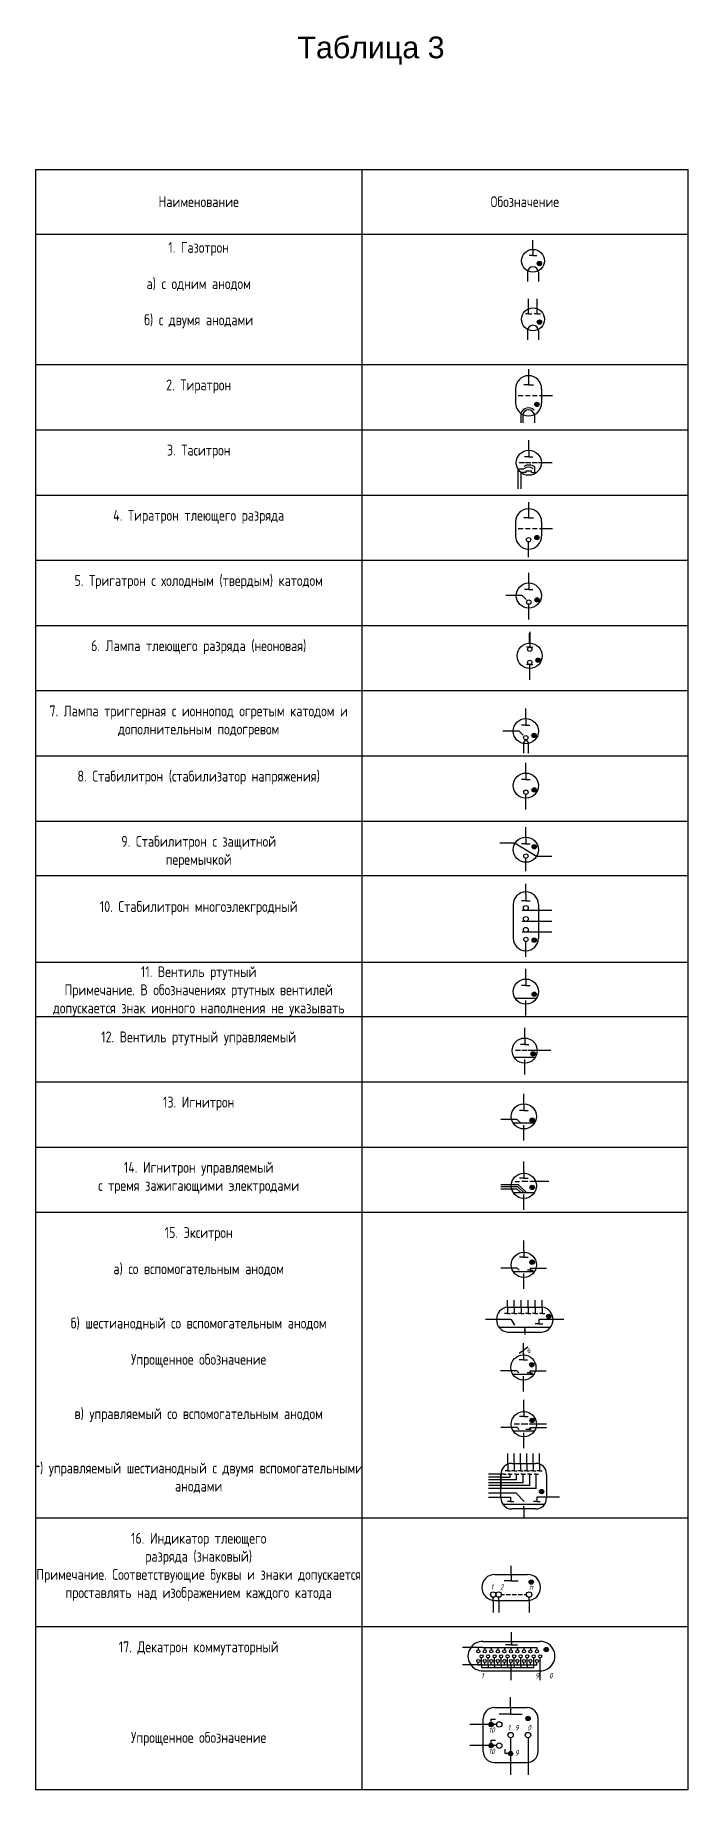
# Model space of a CAD drawing. Header units: millimetres. Extents: x -33 to 3443, y 207 to 2353.
# Drawn here: x 1558 to 1858, y 1321 to 2129 of the extents above; entities that cross this region are included whole.
import ezdxf

# ---------------------------------------------------------------- set-up
doc = ezdxf.new("R2010")
doc.units = ezdxf.units.MM
doc.styles.get("Standard").update_dxf_attribs({"font": 'arial.ttf'})

msp = doc.modelspace()

# ---------------------------------------------------------------- texts
at = {"attachment_point": 1}
for s, width, heights, insert, char_height in [('Таблица 3', 390.034, [-12.29], (1678.67, 2128.05), 10), ('6', 2.7245, [-2.04], (1784.4, 1524.38), 2), ('{\\fGOST type A|b0|i1|c204|p34;1  2}', 5.3249, [-2.5], (1767.45, 1415.86), 2.5), ('{\\fGOST type A|b0|i1|c204|p34;п}', 5.3249, [-2.5], (1785.2, 1415.86), 2.5), ('{\\fGOST type A|b0|i1|c204|p34;1}', 5.3249, [-2.5], (1763.13, 1375.09), 2.5), ('{\\fGOST type A|b0|i1|c204|p34;9   0}', 7.4846, [-2.5], (1787.96, 1375.09), 2.5), ('{\\fGOST type A|b0|i1|c204|p34;10}', 5.3249, [-2.5], (1766.53, 1350.03), 2.5), ('{\\fGOST type A|b0|i1|c204|p34;1...9}', 5.3249, [-2.5], (1775.25, 1351.14), 2.5), ('{\\fGOST type A|b0|i1|c204|p34;0}', 5.3249, [-2.5], (1784.37, 1351.14), 2.5), ('{\\fGOST type A|b0|i1|c204|p34;10}', 5.3249, [-2.5], (1766.53, 1340.28), 2.5), ('{\\fGOST type A|b0|i1|c204|p34;9}', 5.3249, [-2.5], (1778.59, 1339.53), 2.5)]:
    msp.add_mtext_dynamic_manual_height_columns(s, width=width, gutter_width=12.5, heights=heights, dxfattribs=dict(at, insert=insert, char_height=char_height))
at = {"color": 242, "true_color": 0xcd2027, "char_height": 5, "attachment_point": 2}
for s, heights, insert in [('\\pxqc;{\\fGOST type A|b0|i0|c204|p34;Наименование}', [17.61], (1633.26, 2054.54)), ('\\pxqc;{\\fGOST type A|b0|i0|c204|p34;Обозначение}', [17.61], (1783.26, 2054.54)), ('\\pxqc;{\\fGOST type A|b0|i0|c204|p34;1.^IГазотрон\\P\\Pа) с одним анодом\\P\\Pб) с двумя анодами}', [47.57], (1633.26, 2033.52)), ('\\pxqc;{\\fGOST type A|b0|i0|c204|p34;2.^IТиратрон}', [23.24], (1633.26, 1970.25)), ('\\pxqc;{\\fGOST type A|b0|i0|c204|p34;3.^IТаситрон}', [23.24], (1633.26, 1940.25)), ('\\pxqc;{\\fGOST type A|b0|i0|c204|p34;4.^IТиратрон тлеющего разряда}', [23.24], (1633.26, 1910.25)), ('\\pxqc;{\\fGOST type A|b0|i0|c204|p34;5.^IТригатрон с холодным (твердым) катодом}', [23.24], (1633.26, 1880.25)), ('\\pxqc;{\\fGOST type A|b0|i0|c204|p34;6.^IЛампа тлеющего разряда (неоновая)}', [23.24], (1633.26, 1850.25)), ('\\pxqc;{\\fGOST type A|b0|i0|c204|p34;7.^IЛампа триггерная с ионнопод огретым катодом и дополнительным подогревом}', [23.24], (1633.26, 1820.25)), ('\\pxqc;{\\fGOST type A|b0|i0|c204|p34;8.^IСтабилитрон (стабилизатор напряжения)}', [23.24], (1633.26, 1790.25)), ('\\pxqc;{\\fGOST type A|b0|i0|c204|p34;9.^IСтабилитрон с защитной\\Pперемычкой}', [23.24], (1633.26, 1760.25)), ('\\pxqc;{\\fGOST type A|b0|i0|c204|p34;10.^IСтабилитрон многоэлекгродный}', [23.24], (1633.26, 1730.25)), ('\\pxqc;{\\fGOST type A|b0|i0|c204|p34;11. Вентиль ртутный\\PПримечание. В обозначениях ртутных вентилей допускается знак ионного наполнения не указывать}', [23.24], (1633.26, 1700.25)), ('\\pxqc;{\\fGOST type A|b0|i0|c204|p34;12. Вентиль ртутный управляемый}', [23.24], (1633.26, 1670.25)), ('\\pxqc;{\\fGOST type A|b0|i0|c204|p34;13.^IИгнитрон}', [23.24], (1633.26, 1640.25)), ('\\pxqc;{\\fGOST type A|b0|i0|c204|p34;14.^IИгнитрон управляемый\\Pс тремя зажигающими электродами}', [23.24], (1633.26, 1610.25)), ('\\pxqc;{\\fGOST type A|b0|i0|c204|p34;15.^IЭкситрон\\P\\Pа) со вспомогательным анодом\\P\\P\\Pб) шестианодный со вспомогательным анодом\\P\\PУпрощенное обозначение\\P\\P\\Pв) управляемый со вспомогательным анодом\\P\\P\\Pг) управляемый шестианодный с двумя вспомогательными\\Pанодами}', [131.69], (1633.26, 1580.25)), ('\\pxqc;{\\fGOST type A|b0|i0|c204|p34;16.^IИндикатор тлеющего\\Pразряда (знаковый)\\PПримечание. Соответствующие буквы и знаки допускается проставлять над изображением каждого катода}', [42.86], (1633.26, 1439.6)), ('\\pxqc;{\\fGOST type A|b0|i0|c204|p34;17.^IДекатрон коммутаторный\\P\\P\\P\\P\\PУпрощенное обозначение}', [63.68], (1633.26, 1389.6))]:
    msp.add_mtext_dynamic_manual_height_columns(s, width=150, gutter_width=12.5, heights=heights, dxfattribs=dict(at, insert=insert))

# ---------------------------------------------------------------- hatches: boundary and pattern name
at = {"true_color": 0x000000}
h = msp.add_hatch(color=18, dxfattribs=at)
h.dxf.hatch_style = 1
h.paths.add_polyline_path([(1789.01, 2023.61, 1), (1791.01, 2023.61, 1)])
h = msp.add_hatch(color=18, dxfattribs=at)
h.dxf.hatch_style = 1
h.paths.add_polyline_path([(1789.01, 1996.68, 1), (1791.01, 1996.68, 1)])
h = msp.add_hatch(color=18, dxfattribs=at)
h.dxf.hatch_style = 1
h.paths.add_polyline_path([(1787.82, 1958.76, 1), (1789.82, 1958.76, 1)])
h = msp.add_hatch(color=18, dxfattribs=at)
h.dxf.hatch_style = 1
h.paths.add_polyline_path([(1787.82, 1897.51, 1), (1789.82, 1897.51, 1)])
h = msp.add_hatch(color=18, dxfattribs=at)
h.dxf.hatch_style = 1
h.paths.add_polyline_path([(1787.91, 1868.83, 1), (1789.91, 1868.83, 1)])
h = msp.add_hatch(color=18, dxfattribs=at)
h.dxf.hatch_style = 1
h.paths.add_polyline_path([(1788.33, 1841.09, 1), (1790.33, 1841.09, 1)])
h = msp.add_hatch(color=18, dxfattribs=at)
h.dxf.hatch_style = 1
h.paths.add_polyline_path([(1788.53, 1806.45, 1), (1786.53, 1806.45, 1)])
h = msp.add_hatch(color=18, dxfattribs=at)
h.dxf.hatch_style = 1
h.paths.add_polyline_path([(1788.57, 1781.39, 1), (1786.57, 1781.39, 1)])
h = msp.add_hatch(color=18, dxfattribs=at)
h.dxf.hatch_style = 1
h.paths.add_polyline_path([(1788.57, 1755.24, 1), (1786.57, 1755.24, 1)])
h = msp.add_hatch(color=18, dxfattribs=at)
h.dxf.hatch_style = 1
h.paths.add_polyline_path([(1788.57, 1712.28, 1), (1786.57, 1712.28, 1)])
h = msp.add_hatch(color=18, dxfattribs=at)
h.dxf.hatch_style = 1
h.paths.add_polyline_path([(1788.57, 1687.36, 1), (1786.57, 1687.36, 1)])
h = msp.add_hatch(color=18, dxfattribs=at)
h.dxf.hatch_style = 1
h.paths.add_polyline_path([(1788.03, 1659.96, 1), (1786.03, 1659.96, 1)])
h = msp.add_hatch(color=18, dxfattribs=at)
h.dxf.hatch_style = 1
h.paths.add_polyline_path([(1787.64, 1629.44, 1), (1785.64, 1629.44, 1)])
h = msp.add_hatch(color=18, dxfattribs=at)
h.dxf.hatch_style = 1
h.paths.add_polyline_path([(1787.64, 1598.51, 1), (1785.64, 1598.51, 1)])
h = msp.add_hatch(color=18, dxfattribs=at)
h.dxf.hatch_style = 1
h.paths.add_polyline_path([(1787.64, 1564.11, 1), (1785.64, 1564.11, 1)])
h = msp.add_hatch(color=18, dxfattribs=at)
h.dxf.hatch_style = 1
h.paths.add_polyline_path([(1795.24, 1539.18, 1), (1793.24, 1539.18, 1)])
h = msp.add_hatch(color=18, dxfattribs=at)
h.dxf.hatch_style = 1
h.paths.add_polyline_path([(1785.44, 1516.89, 1), (1787.44, 1516.89, 1)])
h = msp.add_hatch(color=18, dxfattribs=at)
h.dxf.hatch_style = 1
h.paths.add_polyline_path([(1787.64, 1491.3, 1), (1785.64, 1491.3, 1)])
h = msp.add_hatch(color=18, dxfattribs=at)
h.dxf.hatch_style = 1
h.paths.add_polyline_path([(1790, 1458.54, 1), (1792, 1458.54, 1)])
h = msp.add_hatch(color=18, dxfattribs=at)
h.dxf.hatch_style = 1
h.paths.add_polyline_path([(1785.25, 1416.93, 1), (1787.25, 1416.93, 1)])
h = msp.add_hatch(color=18, dxfattribs=at)
h.dxf.hatch_style = 1
h.paths.add_polyline_path([(1792.1, 1385.83, 1), (1794.1, 1385.83, 1)])
h = msp.add_hatch(color=18, dxfattribs=at)
h.dxf.hatch_style = 1
h.paths.add_polyline_path([(1766.73, 1351.4, 1), (1768.73, 1351.4, 1)])
h = msp.add_hatch(color=18, dxfattribs=at)
h.dxf.hatch_style = 1
h.paths.add_polyline_path([(1783.73, 1354.15, 1), (1785.73, 1354.15, 1)])
h = msp.add_hatch(color=18, dxfattribs=at)
h.dxf.hatch_style = 1
h.paths.add_polyline_path([(1766.73, 1341.65, 1), (1768.73, 1341.65, 1)])
h = msp.add_hatch(color=18, dxfattribs=at)
h.dxf.hatch_style = 1
h.paths.add_polyline_path([(1777.73, 1338.02, 1), (1775.73, 1338.02, 1)])

# ---------------------------------------------------------------- linework, layer by layer
for p, q in [((1558.26, 2066.93), (1858.26, 2066.93)), ((1558.26, 2066.93), (1558.26, 1321.29)), ((1708.26, 2066.93), (1708.26, 1321.29)), ((1858.26, 2066.93), (1858.26, 1321.29)), ((1858.26, 2036.93), (1558.26, 2036.93)), ((1787.01, 2027.36), (1785.26, 2027.36)), ((1787.01, 2030.11), (1787.01, 2034.36)), ((1787.01, 2030.11), (1787.01, 2027.36)), ((1787.01, 2027.36), (1788.76, 2027.36)), ((1784.51, 2019.61), (1784.51, 2015.36)), ((1789.51, 2019.61), (1789.51, 2015.36)), ((1785.01, 2000.43), (1785.01, 2007.43)), ((1789.01, 2000.43), (1789.01, 2007.43)), ((1785.01, 2000.43), (1783.51, 2000.43)), ((1785.01, 2000.43), (1786.51, 2000.43)), ((1789.01, 2000.43), (1787.51, 2000.43)), ((1789.01, 2000.43), (1790.51, 2000.43)), ((1784.51, 1992.68), (1784.51, 1988.43)), ((1789.51, 1992.68), (1789.51, 1988.43)), ((1858.26, 1976.93), (1558.26, 1976.93)), ((1785.01, 1975.01), (1785.01, 1967.86)), ((1779.01, 1965.98), (1779.01, 1959.48)), ((1782.51, 1962.73), (1780.26, 1962.73)), ((1785.01, 1967.86), (1782.76, 1967.86)), ((1785.76, 1962.73), (1783.51, 1962.73)), ((1785.01, 1967.86), (1787.26, 1967.86)), ((1789.01, 1962.73), (1786.76, 1962.73)), ((1796.01, 1962.73), (1790.01, 1962.73)), ((1791.01, 1965.98), (1791.01, 1959.48)), ((1781.45, 1954.66), (1781.45, 1950.36)), ((1782.33, 1954.11), (1782.33, 1950.36)), ((1787.68, 1954.11), (1787.68, 1950.36)), ((1858.26, 1946.93), (1558.26, 1946.93)), ((1785.08, 1937.71), (1785.08, 1942.38)), ((1783.1, 1931.93), (1780.6, 1931.93)), ((1785.08, 1934.68), (1783.15, 1934.68)), ((1786.1, 1931.93), (1783.6, 1931.93)), ((1785.08, 1937.71), (1785.08, 1934.68)), ((1785.08, 1934.68), (1787, 1934.68)), ((1789.1, 1931.93), (1786.6, 1931.93)), ((1787.83, 1927.41), (1787.83, 1929.91)), ((1795.85, 1931.93), (1789.6, 1931.93)), ((1779.99, 1929.2), (1779.99, 1919.91)), ((1779.99, 1929.2), (1782.77, 1929.2)), ((1783.83, 1927.41), (1781.49, 1927.41)), ((1781.49, 1927.41), (1781.49, 1919.91)), ((1783.83, 1927.41), (1783.83, 1928.16)), ((1783.83, 1928.16), (1786.33, 1928.16)), ((1786.33, 1927.41), (1786.33, 1928.16)), ((1786.33, 1927.41), (1788.67, 1927.41)), ((1786.33, 1927.41), (1787.83, 1927.41)), ((1858.26, 1916.93), (1558.26, 1916.93)), ((1785.01, 1913.76), (1785.01, 1906.61)), ((1785.01, 1906.61), (1782.76, 1906.61)), ((1785.01, 1906.61), (1787.26, 1906.61)), ((1779.01, 1904.74), (1779.01, 1898.24)), ((1782.51, 1901.49), (1780.26, 1901.49)), ((1785.76, 1901.49), (1783.51, 1901.49)), ((1789.01, 1901.49), (1786.76, 1901.49)), ((1796.01, 1901.49), (1790.01, 1901.49)), ((1791.01, 1904.74), (1791.01, 1898.24)), ((1785.01, 1888.49), (1785.01, 1895.49)), ((1858.26, 1886.93), (1558.26, 1886.93)), ((1785.08, 1873.58), (1783.15, 1873.58)), ((1785.08, 1876.6), (1785.08, 1881.28)), ((1785.08, 1876.6), (1785.08, 1873.58)), ((1785.08, 1873.58), (1787, 1873.58)), ((1779.3, 1870.83), (1774.55, 1870.83)), ((1782.07, 1870.83), (1779.3, 1870.83)), ((1783.86, 1869.04), (1782.07, 1870.83)), ((1785.1, 1859.8), (1785.1, 1866.8)), ((1858.26, 1856.93), (1558.26, 1856.93)), ((1785.49, 1848.86), (1785.49, 1853.54)), ((1785.51, 1854.11), (1785.51, 1847.11)), ((1785.51, 1847.11), (1784.01, 1847.11)), ((1785.51, 1847.11), (1787.01, 1847.11)), ((1785.51, 1839.06), (1784.01, 1839.06)), ((1785.51, 1832.06), (1785.51, 1839.06)), ((1785.51, 1839.06), (1787.01, 1839.06)), ((1858.26, 1826.93), (1558.26, 1826.93)), ((1783.7, 1814.22), (1783.7, 1818.9)), ((1783.7, 1811.2), (1781.78, 1811.2)), ((1783.7, 1814.22), (1783.7, 1811.2)), ((1783.7, 1811.2), (1785.63, 1811.2)), ((1777.93, 1808.45), (1773.18, 1808.45)), ((1780.69, 1808.45), (1777.93, 1808.45)), ((1782.48, 1806.66), (1780.69, 1808.45)), ((1783.72, 1804.42), (1782.59, 1803.29)), ((1782.59, 1803.29), (1782.59, 1798.29)), ((1783.72, 1804.42), (1784.85, 1803.29)), ((1784.85, 1803.29), (1784.85, 1798.29)), ((1858.26, 1796.93), (1558.26, 1796.93)), ((1783.74, 1789.16), (1783.74, 1793.84)), ((1783.74, 1786.14), (1781.81, 1786.14)), ((1783.74, 1789.16), (1783.74, 1786.14)), ((1783.74, 1786.14), (1785.66, 1786.14)), ((1783.76, 1772.36), (1783.76, 1779.36)), ((1858.26, 1766.93), (1558.26, 1766.93)), ((1783.74, 1759.66), (1783.74, 1764.33)), ((1778.83, 1756.92), (1771.83, 1756.94)), ((1778.83, 1756.92), (1788.66, 1750.86)), ((1783.74, 1756.63), (1781.81, 1756.63)), ((1783.74, 1759.66), (1783.74, 1756.63)), ((1783.74, 1756.63), (1785.66, 1756.63)), ((1783.74, 1743.95), (1783.74, 1749.95)), ((1788.66, 1750.86), (1795.66, 1750.86)), ((1858.26, 1741.93), (1558.26, 1741.93)), ((1783.74, 1733.45), (1783.74, 1738.13)), ((1777.96, 1728.68), (1777.96, 1713.18)), ((1783.74, 1730.43), (1781.81, 1730.43)), ((1783.74, 1733.45), (1783.74, 1730.43)), ((1783.74, 1730.43), (1785.66, 1730.43)), ((1789.51, 1728.68), (1789.51, 1713.18)), ((1795.76, 1725.93), (1781.99, 1725.93)), ((1795.76, 1720.93), (1781.99, 1720.93)), ((1795.76, 1715.93), (1781.99, 1715.93)), ((1783.76, 1704.65), (1783.76, 1711.65)), ((1858.26, 1701.93), (1558.26, 1701.93)), ((1783.74, 1694.38), (1783.74, 1699.06)), ((1783.74, 1691.36), (1781.81, 1691.36)), ((1783.74, 1694.38), (1783.74, 1691.36)), ((1783.74, 1691.36), (1785.66, 1691.36)), ((1778.82, 1685.58), (1788.66, 1685.58)), ((1783.76, 1677.58), (1783.76, 1684.58)), ((1858.26, 1676.93), (1558.26, 1676.93)), ((1783.2, 1667.23), (1783.2, 1671.91)), ((1783.2, 1664.21), (1781.28, 1664.21)), ((1783.2, 1667.23), (1783.2, 1664.21)), ((1783.2, 1664.21), (1785.13, 1664.21)), ((1778.28, 1658.43), (1788.12, 1658.43)), ((1781.33, 1661.46), (1778.98, 1661.46)), ((1784.18, 1661.46), (1781.83, 1661.46)), ((1783.22, 1650.43), (1783.22, 1657.43)), ((1795.23, 1661.46), (1784.68, 1661.46)), ((1858.26, 1646.93), (1558.26, 1646.93)), ((1782.81, 1636.96), (1782.81, 1641.63)), ((1782.81, 1633.93), (1780.88, 1633.93)), ((1782.81, 1636.96), (1782.81, 1633.93)), ((1782.81, 1633.93), (1784.73, 1633.93)), ((1777.03, 1629.68), (1772.28, 1629.68)), ((1779.8, 1629.68), (1777.03, 1629.68)), ((1777.87, 1628.16), (1787.71, 1628.16)), ((1781.59, 1627.9), (1779.8, 1629.68)), ((1782.81, 1620.16), (1782.81, 1627.16)), ((1858.26, 1616.93), (1558.26, 1616.93)), ((1782.81, 1605.78), (1782.81, 1610.46)), ((1777.03, 1599.76), (1772.28, 1599.76)), ((1777.03, 1598.76), (1772.28, 1598.76)), ((1780.42, 1599.76), (1777.03, 1599.76)), ((1780.11, 1598.76), (1777.03, 1598.76)), ((1778.83, 1601.26), (1780.83, 1601.26)), ((1782.9, 1595.97), (1780.11, 1598.76)), ((1784.21, 1595.97), (1780.42, 1599.76)), ((1782.81, 1602.76), (1780.88, 1602.76)), ((1784.58, 1601.26), (1781.83, 1601.26)), ((1782.81, 1605.78), (1782.81, 1602.76)), ((1782.81, 1602.76), (1784.73, 1602.76)), ((1794.33, 1601.26), (1785.58, 1601.26)), ((1777.03, 1597.76), (1772.28, 1597.76)), ((1779.8, 1597.76), (1777.03, 1597.76)), ((1777.87, 1596.23), (1787.71, 1596.23)), ((1781.59, 1595.97), (1779.8, 1597.76)), ((1782.81, 1588.23), (1782.81, 1595.23)), ((1858.26, 1586.93), (1558.26, 1586.93)), ((1782.81, 1569.39), (1782.81, 1574.06)), ((1782.81, 1569.39), (1782.81, 1566.36)), ((1777.03, 1561.36), (1772.28, 1561.36)), ((1779.8, 1561.36), (1777.03, 1561.36)), ((1777.87, 1559.84), (1787.71, 1559.84)), ((1780.69, 1560.47), (1779.8, 1561.36)), ((1782.81, 1566.36), (1780.88, 1566.36)), ((1782.81, 1566.36), (1784.73, 1566.36)), ((1782.81, 1551.84), (1782.81, 1558.84)), ((1785.78, 1560.47), (1784.53, 1560.47)), ((1785.78, 1561.36), (1788.54, 1561.36)), ((1785.78, 1561.36), (1785.78, 1560.47)), ((1785.78, 1560.47), (1787.03, 1560.47)), ((1788.54, 1561.36), (1793.29, 1561.36)), ((1775.24, 1543.43), (1775.24, 1546.68)), ((1775.24, 1543.43), (1791.24, 1543.43)), ((1775.24, 1543.43), (1775.24, 1540.43)), ((1778.44, 1543.43), (1778.44, 1546.68)), ((1778.44, 1543.43), (1778.44, 1540.43)), ((1781.64, 1543.43), (1781.64, 1546.68)), ((1781.64, 1543.43), (1781.64, 1540.43)), ((1784.84, 1543.43), (1784.84, 1546.68)), ((1784.84, 1543.43), (1784.84, 1540.43)), ((1788.04, 1543.43), (1788.04, 1546.68)), ((1788.04, 1543.43), (1788.04, 1540.43)), ((1791.24, 1543.43), (1791.24, 1546.68)), ((1791.24, 1543.43), (1791.24, 1540.43)), ((1776.99, 1537.68), (1765.24, 1537.68)), ((1771.48, 1534.18), (1795.07, 1534.18)), ((1775.24, 1540.43), (1773.99, 1540.43)), ((1775.24, 1540.43), (1776.49, 1540.43)), ((1776.99, 1537.68), (1778.49, 1535.08)), ((1778.44, 1540.43), (1777.19, 1540.43)), ((1778.44, 1540.43), (1779.69, 1540.43)), ((1781.64, 1540.43), (1780.39, 1540.43)), ((1781.64, 1540.43), (1782.89, 1540.43)), ((1784.84, 1540.43), (1783.59, 1540.43)), ((1784.84, 1540.43), (1786.09, 1540.43)), ((1788.04, 1540.43), (1786.79, 1540.43)), ((1789.74, 1535.68), (1787.99, 1535.68)), ((1788.04, 1540.43), (1789.29, 1540.43)), ((1801.24, 1537.68), (1789.74, 1537.68)), ((1789.74, 1537.68), (1789.74, 1535.68)), ((1789.74, 1535.68), (1791.49, 1535.68)), ((1791.24, 1540.43), (1789.99, 1540.43)), ((1791.24, 1540.43), (1792.49, 1540.43)), ((1775.24, 1531.93), (1791.24, 1531.93)), ((1782.6, 1522.16), (1782.6, 1526.84)), ((1783.24, 1533.83), (1783.24, 1530.83)), ((1783.24, 1531.93), (1783.24, 1532.93)), ((1780.6, 1522.17), (1782.6, 1523.66)), ((1782.6, 1519.14), (1780.68, 1519.14)), ((1782.6, 1523.66), (1784.61, 1525.16)), ((1782.6, 1521.41), (1782.6, 1523.66)), ((1782.6, 1522.16), (1782.6, 1519.14)), ((1782.6, 1519.14), (1784.53, 1519.14)), ((1776.83, 1514.14), (1772.08, 1514.14)), ((1779.6, 1514.14), (1776.83, 1514.14)), ((1777.67, 1512.61), (1787.51, 1512.61)), ((1780.49, 1513.24), (1779.6, 1514.14)), ((1782.6, 1504.61), (1782.6, 1511.61)), ((1785.57, 1513.24), (1784.32, 1513.24)), ((1785.57, 1514.14), (1788.34, 1514.14)), ((1785.57, 1514.14), (1785.57, 1513.24)), ((1785.57, 1513.24), (1786.82, 1513.24)), ((1788.34, 1514.14), (1793.09, 1514.14)), ((1782.81, 1496.07), (1782.81, 1500.75)), ((1782.81, 1495.32), (1782.81, 1497.57)), ((1782.81, 1496.07), (1782.81, 1493.05)), ((1777.03, 1488.05), (1772.28, 1488.05)), ((1779.8, 1488.05), (1777.03, 1488.05)), ((1777.87, 1486.52), (1787.71, 1486.52)), ((1780.83, 1489.55), (1778.33, 1489.55)), ((1780.69, 1487.16), (1779.8, 1488.05)), ((1782.81, 1493.05), (1780.88, 1493.05)), ((1784.58, 1489.55), (1781.58, 1489.55)), ((1782.81, 1493.05), (1784.73, 1493.05)), ((1786.17, 1487.16), (1783.67, 1487.16)), ((1784.92, 1487.16), (1785.81, 1488.05)), ((1793.29, 1489.55), (1785.33, 1489.55)), ((1785.81, 1488.05), (1788.54, 1488.05)), ((1788.54, 1488.05), (1793.29, 1488.05)), ((1782.81, 1478.52), (1782.81, 1485.52)), ((1775.5, 1471.54), (1775.5, 1476.04)), ((1775.5, 1471.54), (1775.5, 1468.04)), ((1777.25, 1471.54), (1788.25, 1471.54)), ((1778.4, 1471.54), (1778.4, 1476.04)), ((1778.4, 1471.54), (1778.4, 1468.04)), ((1781.3, 1471.54), (1781.3, 1476.04)), ((1781.3, 1471.54), (1781.3, 1468.04)), ((1784.2, 1471.54), (1784.2, 1476.04)), ((1784.2, 1471.54), (1784.2, 1468.04)), ((1787.1, 1471.54), (1787.1, 1476.04)), ((1787.1, 1471.54), (1787.1, 1468.04)), ((1790, 1471.54), (1790, 1476.04)), ((1790, 1471.54), (1790, 1468.04)), ((1772.25, 1466.54), (1766.5, 1466.54)), ((1772.25, 1465.24), (1766.5, 1465.24)), ((1779.5, 1463.94), (1766.5, 1463.94)), ((1782.5, 1462.64), (1766.5, 1462.64)), ((1772.25, 1455.54), (1772.25, 1466.54)), ((1772.25, 1466.54), (1772.25, 1460.04)), ((1772.25, 1465.24), (1776.5, 1465.24)), ((1773.75, 1466.54), (1772.75, 1466.54)), ((1773.75, 1466.54), (1774.75, 1466.54)), ((1775.5, 1468.04), (1774.3, 1468.04)), ((1775.5, 1468.04), (1776.7, 1468.04)), ((1776.5, 1466.54), (1775.5, 1466.54)), ((1776.5, 1465.24), (1776.5, 1466.54)), ((1776.5, 1466.54), (1777.5, 1466.54)), ((1778.4, 1468.04), (1777.2, 1468.04)), ((1778.4, 1468.04), (1779.6, 1468.04)), ((1779.5, 1466.54), (1778.5, 1466.54)), ((1779.5, 1463.94), (1779.5, 1466.54)), ((1779.5, 1466.54), (1780.5, 1466.54)), ((1781.3, 1468.04), (1780.1, 1468.04)), ((1781.3, 1468.04), (1782.5, 1468.04)), ((1782.5, 1466.54), (1781.5, 1466.54)), ((1782.5, 1462.64), (1782.5, 1466.54)), ((1782.5, 1466.54), (1783.5, 1466.54)), ((1784.2, 1468.04), (1783, 1468.04)), ((1784.2, 1468.04), (1785.4, 1468.04)), ((1785.5, 1466.54), (1784.5, 1466.54)), ((1785.5, 1461.34), (1785.5, 1466.54)), ((1785.5, 1466.54), (1786.5, 1466.54)), ((1787.1, 1468.04), (1785.9, 1468.04)), ((1787.1, 1468.04), (1788.3, 1468.04)), ((1788.5, 1466.54), (1787.5, 1466.54)), ((1788.5, 1460.04), (1788.5, 1466.54)), ((1788.5, 1466.54), (1789.5, 1466.54)), ((1790, 1468.04), (1788.8, 1468.04)), ((1790, 1468.04), (1791.2, 1468.04)), ((1793.25, 1466.54), (1793.25, 1455.54)), ((1785.5, 1461.34), (1766.5, 1461.34)), ((1788.5, 1460.04), (1766.5, 1460.04)), ((1779.25, 1457.79), (1766.5, 1457.79)), ((1766.5, 1456.04), (1776.75, 1456.04)), ((1772.25, 1455.54), (1772.25, 1456.04)), ((1776.75, 1454.04), (1775.25, 1454.04)), ((1776.75, 1456.04), (1776.75, 1454.04)), ((1776.75, 1454.04), (1778.25, 1454.04)), ((1779.25, 1457.79), (1783, 1454.04)), ((1788.75, 1454.04), (1787.25, 1454.04)), ((1799.25, 1456.04), (1788.75, 1456.04)), ((1788.75, 1456.04), (1788.75, 1454.04)), ((1788.75, 1454.04), (1790.25, 1454.04)), ((1793.25, 1456.04), (1791, 1456.04)), ((1793.25, 1455.54), (1793.25, 1456.04)), ((1858.26, 1446.29), (1558.26, 1446.29)), ((1773.07, 1452.79), (1792.42, 1452.79)), ((1788.25, 1450.54), (1777.25, 1450.54)), ((1782.75, 1450.54), (1782.75, 1451.79)), ((1782.75, 1450.54), (1782.75, 1446.29)), ((1777, 1420.43), (1777, 1424.43)), ((1769.5, 1420.43), (1784.5, 1420.43)), ((1777, 1417.43), (1773.75, 1417.43)), ((1777, 1420.43), (1777, 1417.43)), ((1777, 1417.43), (1780.25, 1417.43)), ((1768.75, 1408.43), (1768.75, 1409.93)), ((1768.75, 1408.43), (1768.75, 1402.93)), ((1769.5, 1408.43), (1784.5, 1408.43)), ((1769.5, 1408.43), (1771.25, 1408.43)), ((1771.25, 1408.43), (1771.25, 1409.93)), ((1771.25, 1408.43), (1771.25, 1402.93)), ((1772.5, 1411.18), (1773.9, 1411.18)), ((1774.65, 1411.18), (1776.65, 1411.18)), ((1777.43, 1411.18), (1779.43, 1411.18)), ((1780.21, 1411.18), (1782.21, 1411.18)), ((1782.99, 1411.18), (1783.99, 1411.18)), ((1785.25, 1408.43), (1785.25, 1409.93)), ((1785.25, 1408.43), (1785.25, 1402.93)), ((1858.26, 1396.29), (1558.26, 1396.29)), ((1764.1, 1389.58), (1790.1, 1389.58)), ((1777.1, 1389.58), (1777.1, 1393.83)), ((1777.1, 1389.58), (1777.1, 1388.08)), ((1763.86, 1386.84), (1754.61, 1386.84)), ((1761.86, 1386.84), (1761.86, 1385.74)), ((1763.36, 1378.83), (1763.36, 1382.08)), ((1763.86, 1386.84), (1788.86, 1386.84)), ((1764.86, 1386.84), (1764.86, 1385.74)), ((1766.36, 1378.83), (1766.36, 1382.08)), ((1767.86, 1386.84), (1767.86, 1385.74)), ((1769.36, 1378.83), (1769.36, 1382.08)), ((1770.86, 1386.84), (1770.86, 1385.74)), ((1772.36, 1378.83), (1772.36, 1382.08)), ((1773.86, 1386.84), (1773.86, 1385.74)), ((1777.1, 1388.08), (1774.35, 1388.08)), ((1775.36, 1378.83), (1775.36, 1382.08)), ((1776.86, 1386.84), (1776.86, 1385.74)), ((1777.1, 1388.08), (1779.85, 1388.08)), ((1778.36, 1378.83), (1778.36, 1382.08)), ((1779.86, 1386.84), (1779.86, 1385.74)), ((1781.36, 1378.83), (1781.36, 1382.08)), ((1782.86, 1386.84), (1782.86, 1385.74)), ((1784.36, 1378.83), (1784.36, 1382.08)), ((1785.86, 1386.84), (1785.86, 1385.74)), ((1787.36, 1378.83), (1787.36, 1382.08)), ((1788.86, 1386.84), (1788.86, 1385.74)), ((1790.36, 1371.83), (1790.36, 1382.08)), ((1763.86, 1378.83), (1754.61, 1378.83)), ((1761.86, 1378.83), (1761.86, 1379.93)), ((1761.86, 1378.83), (1763.36, 1378.83)), ((1763.36, 1378.83), (1763.36, 1377.58)), ((1763.36, 1377.58), (1787.36, 1377.58)), ((1763.86, 1378.83), (1788.86, 1378.83)), ((1764.1, 1376.08), (1790.35, 1376.08)), ((1764.86, 1378.83), (1764.86, 1379.93)), ((1766.36, 1378.83), (1766.36, 1377.58)), ((1767.86, 1378.83), (1767.86, 1379.93)), ((1769.36, 1378.83), (1769.36, 1377.58)), ((1770.86, 1378.83), (1770.86, 1379.93)), ((1772.36, 1378.83), (1772.36, 1377.58)), ((1773.86, 1378.83), (1773.86, 1379.93)), ((1775.36, 1378.83), (1775.36, 1377.58)), ((1776.86, 1378.83), (1776.86, 1379.93)), ((1776.86, 1378.83), (1776.86, 1371.83)), ((1778.36, 1378.83), (1778.36, 1377.58)), ((1779.86, 1378.83), (1779.86, 1379.93)), ((1781.36, 1378.83), (1781.36, 1377.58)), ((1782.86, 1378.83), (1782.86, 1379.93)), ((1784.36, 1378.83), (1784.36, 1377.58)), ((1785.86, 1378.83), (1785.86, 1379.93)), ((1787.36, 1377.58), (1787.36, 1378.83)), ((1788.86, 1378.83), (1788.86, 1379.93)), ((1769.1, 1359.15), (1784.35, 1359.15)), ((1776.73, 1359.15), (1776.73, 1363.9)), ((1776.73, 1359.15), (1776.73, 1356.15)), ((1770.23, 1351.4), (1757.98, 1351.4)), ((1764.1, 1338.9), (1764.1, 1354.15)), ((1767.73, 1351.4), (1767.73, 1353.9)), ((1767.73, 1353.9), (1769.73, 1353.9)), ((1770.23, 1351.4), (1767.73, 1351.4)), ((1776.73, 1356.15), (1771.48, 1356.15)), ((1776.73, 1356.15), (1781.98, 1356.15)), ((1789.35, 1338.9), (1789.35, 1354.15)), ((1770.23, 1341.65), (1757.98, 1341.65)), ((1767.73, 1341.65), (1767.73, 1344.15)), ((1767.73, 1344.15), (1769.73, 1344.15)), ((1770.23, 1341.65), (1767.73, 1341.65)), ((1776.73, 1345.27), (1776.73, 1338.02)), ((1784.73, 1345.27), (1784.73, 1337.02)), ((1769.1, 1333.9), (1784.35, 1333.9)), ((1774.23, 1338.02), (1774.23, 1340.02)), ((1776.73, 1338.02), (1774.23, 1338.02)), ((1776.73, 1337.02), (1776.73, 1328.27)), ((1784.73, 1337.02), (1784.73, 1328.27)), ((1858.26, 1321.29), (1558.26, 1321.29))]:
    msp.add_line(p, q)
for centre, radius in [((1787.01, 2024.86), 5.25), ((1790.01, 2023.61), 1), ((1787.01, 1997.93), 5.25), ((1790.01, 1996.68), 1), ((1788.82, 1958.76), 1), ((1785.08, 1931.93), 5.78), ((1785.01, 1896.49), 1), ((1788.82, 1897.51), 1), ((1785.08, 1870.83), 5.78), ((1785.1, 1867.8), 1), ((1788.91, 1868.83), 1), ((1785.49, 1843.09), 5.78), ((1785.51, 1846.11), 1), ((1785.51, 1840.06), 1), ((1789.33, 1841.09), 1), ((1783.7, 1808.45), 5.78), ((1783.72, 1805.42), 1), ((1787.53, 1806.45), 1), ((1783.74, 1783.39), 5.78), ((1783.76, 1780.36), 1), ((1787.57, 1781.39), 1), ((1783.74, 1753.88), 5.78), ((1787.57, 1755.24), 1), ((1783.74, 1750.95), 1), ((1783.74, 1727.05), 1.12), ((1783.74, 1722.05), 1.12), ((1783.74, 1717.05), 1.12), ((1783.76, 1712.65), 1), ((1787.57, 1712.28), 1), ((1783.74, 1688.61), 5.78), ((1787.57, 1687.36), 1), ((1783.2, 1661.46), 5.78), ((1787.03, 1659.96), 1), ((1782.81, 1631.18), 5.78), ((1786.64, 1629.44), 1), ((1782.81, 1599.26), 5.78), ((1786.64, 1598.51), 1), ((1782.81, 1562.86), 5.78), ((1786.64, 1564.11), 1), ((1794.24, 1539.18), 1), ((1782.6, 1515.64), 5.78), ((1786.44, 1516.89), 1), ((1782.81, 1489.55), 5.78), ((1786.64, 1491.3), 1), ((1791, 1458.54), 1), ((1786.25, 1416.93), 1), ((1768.75, 1411.18), 1.25), ((1771.25, 1411.18), 1.25), ((1785.25, 1411.18), 1.25), ((1761.86, 1385.04), 0.7), ((1761.86, 1380.63), 0.7), ((1763.36, 1382.78), 0.7), ((1764.86, 1385.04), 0.7), ((1764.86, 1380.63), 0.7), ((1766.36, 1382.78), 0.7), ((1767.86, 1385.04), 0.7), ((1767.86, 1380.63), 0.7), ((1769.36, 1382.78), 0.7), ((1770.86, 1385.04), 0.7), ((1770.86, 1380.63), 0.7), ((1772.36, 1382.78), 0.7), ((1773.86, 1385.04), 0.7), ((1773.86, 1380.63), 0.7), ((1775.36, 1382.78), 0.7), ((1776.86, 1385.04), 0.7), ((1776.86, 1380.63), 0.7), ((1778.36, 1382.78), 0.7), ((1779.86, 1385.04), 0.7), ((1779.86, 1380.63), 0.7), ((1781.36, 1382.78), 0.7), ((1782.86, 1385.04), 0.7), ((1782.86, 1380.63), 0.7), ((1784.36, 1382.78), 0.7), ((1785.86, 1385.04), 0.7), ((1785.86, 1380.63), 0.7), ((1787.36, 1382.78), 0.7), ((1788.86, 1385.04), 0.7), ((1788.86, 1380.63), 0.7), ((1790.36, 1382.78), 0.7), ((1793.1, 1385.83), 1), ((1767.73, 1351.4), 1), ((1771.48, 1351.4), 1.25), ((1784.73, 1354.15), 1), ((1767.73, 1341.65), 1), ((1771.48, 1341.65), 1.25), ((1776.73, 1346.52), 1.25), ((1784.73, 1346.52), 1.25), ((1776.73, 1338.02), 1)]:
    msp.add_circle(centre, radius)
for centre, radius, start, end in [((1787.01, 2019.61), 2.5, 0, 180), ((1787.01, 1992.68), 2.5, 0, 180), ((1785.01, 1965.98), 6, 0, 180), ((1785.01, 1959.48), 6, 180, 0), ((1785.01, 1953.48), 3.75, 45.95072, 161.79004), ((1785.01, 1953.48), 2.75, 13.24802, 166.75198), ((1785.08, 1926.63), 4.28, 50.03379, 122.57261), ((1784.93, 1926.23), 3.67, 53.93925, 126.06075), ((1785.01, 1904.74), 6, 0, 180), ((1785.01, 1898.24), 6, 180, 0), ((1783.74, 1728.68), 5.78, 0, 180), ((1783.74, 1713.18), 5.78, 180, 0), ((1776.04, 1537.68), 5.81, 97.98183, 262.01817), ((1790.43, 1537.68), 5.81, 277.98183, 82.01817), ((1777.25, 1466.54), 5, 90, 180), ((1788.25, 1466.54), 5, 0, 90), ((1777.25, 1455.54), 5, 180, 270), ((1788.25, 1455.54), 5, 270, 0), ((1769.5, 1414.43), 6, 90, 270), ((1784.5, 1414.43), 6, 270, 90), ((1763.86, 1382.83), 6.75, 87.91675, 272.08325), ((1790.35, 1382.83), 6.75, 267.91675, 92.08325), ((1769.1, 1354.15), 5, 90, 180), ((1784.35, 1354.15), 5, 0, 90), ((1769.1, 1338.9), 5, 180, 270), ((1784.35, 1338.9), 5, 270, 0)]:
    msp.add_arc(centre, radius, start, end)

msp.set_redraw_order([(e.dxf.handle, doc.entitydb.next_handle()) for e in msp.query("TEXT MTEXT ATTDEF DIMENSION ARC_DIMENSION")])  # texts and dimensions are drawn at this point

doc.saveas('drawing.dxf')
